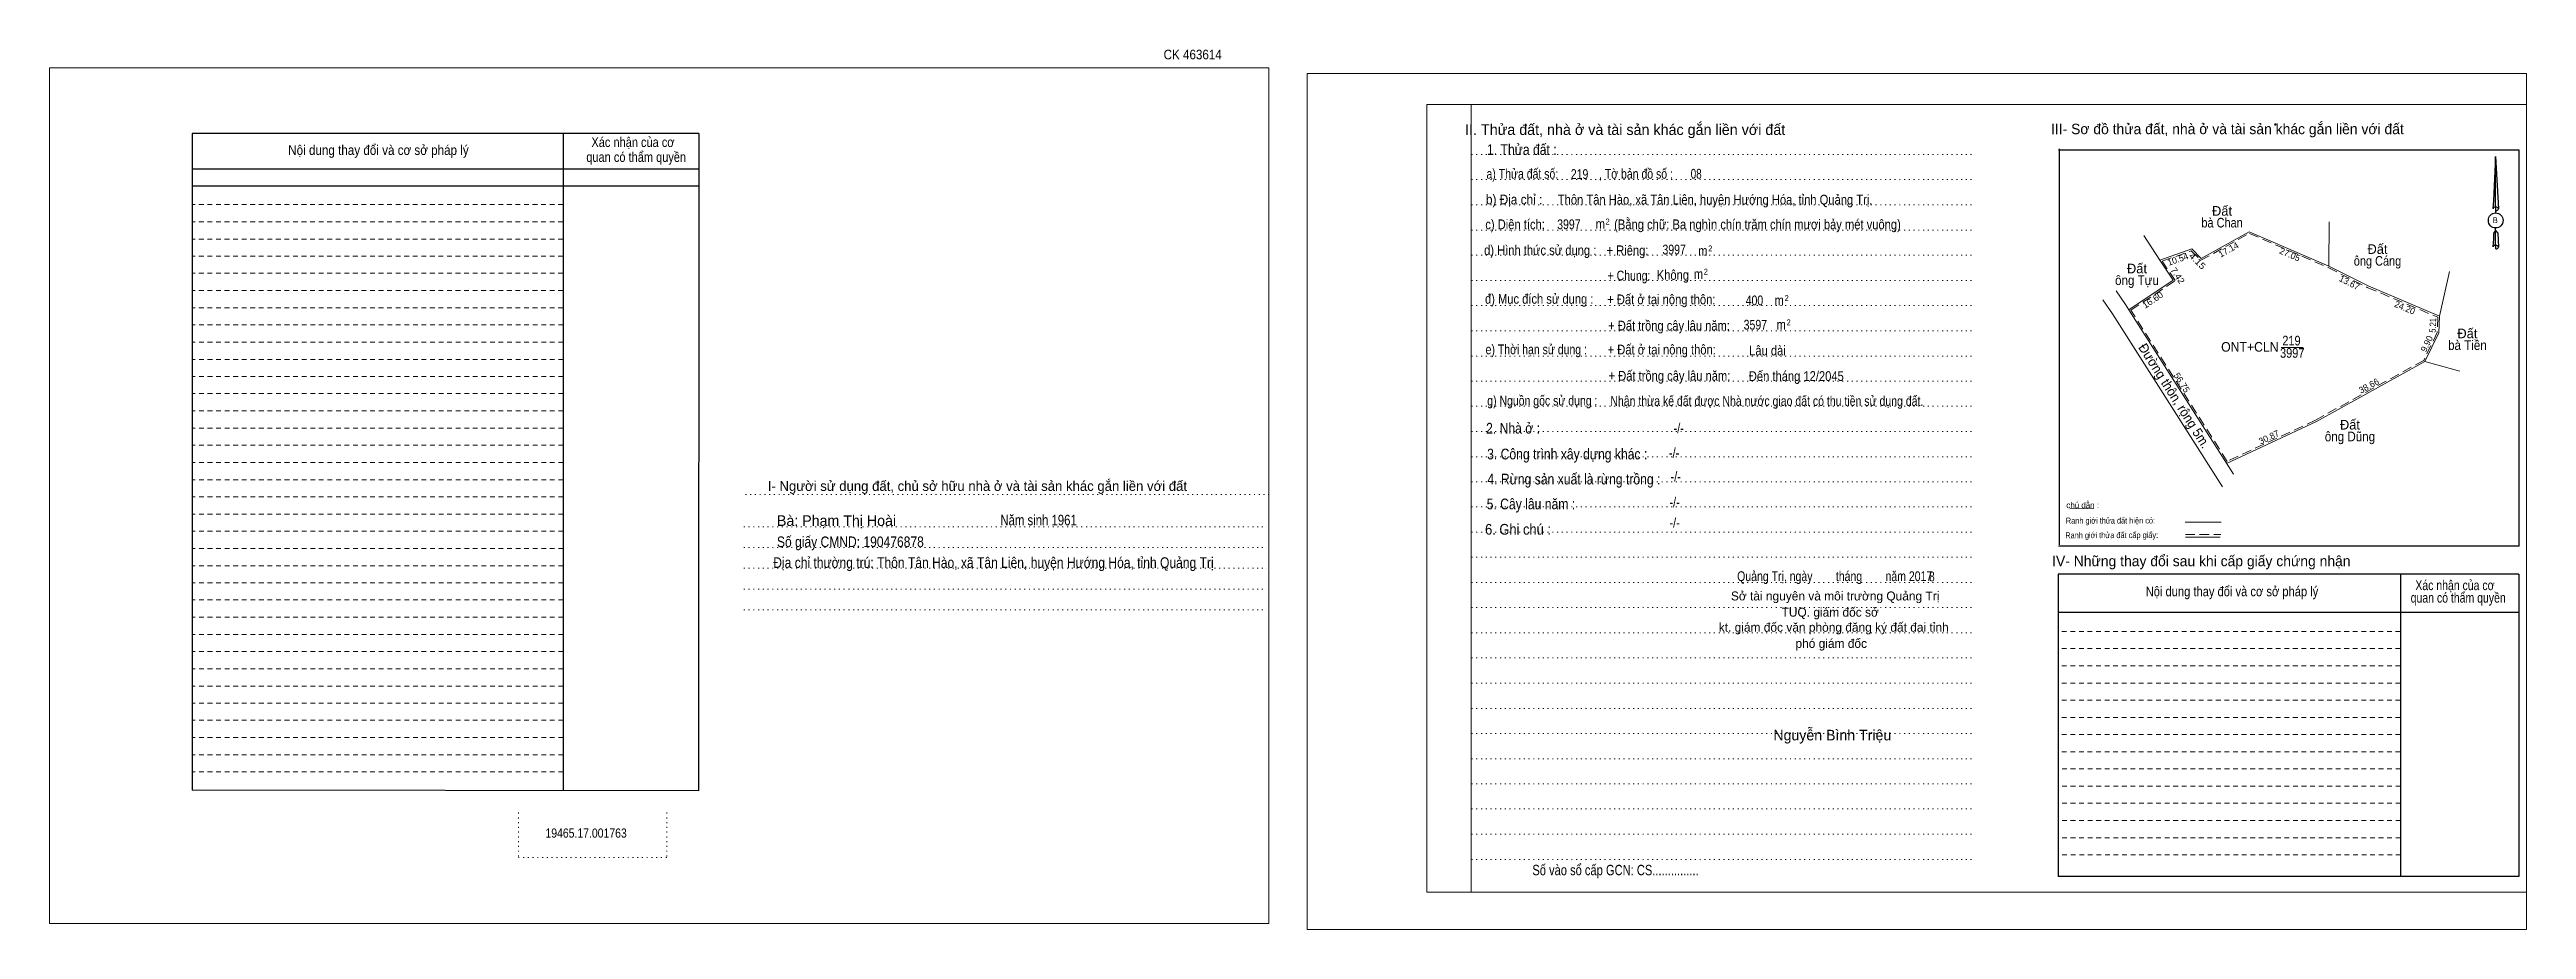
# Model space of a CAD drawing. Header units: metres. Extents: x 546326 to 548064, y 1838080 to 1838811.
# Drawn here: x 546326 to 546952, y 1838588 to 1838811 of the extents above; entities that cross this region are included whole.
import ezdxf
from ezdxf.enums import TextEntityAlignment as Align

# ---------------------------------------------------------------- set-up
doc = ezdxf.new("R2010")
doc.units = ezdxf.units.M
doc.header["$LTSCALE"] = 0.8
doc.header["$PDMODE"] = 32
doc.header["$PDSIZE"] = 0.4
for name, pattern in [('DOTTED', [1.5, 0.3, -1.2]), ('MEDIUM_DASHED', [4.5, 3, -1.5]), ('SHORT_DASHED', [2.7, 1.5, -1.2])]:
    doc.linetypes.add(name, pattern=pattern)
for name, color, linetype, lineweight in [('1', 7, 'DOTTED', 13), ('10', 7, 'Continuous', 13), ('12', 7, 'Continuous', 13), ('18', 7, 'Continuous', 25), ('2', 7, 'SHORT_DASHED', 13), ('28', 7, 'Continuous', 13), ('55', 7, 'Continuous', 13)]:
    doc.layers.add(name, color=color, linetype=linetype, lineweight=lineweight)
for name, color, linetype in [('11', 7, 'Continuous'), ('13', 7, 'Continuous'), ('40', 7, 'Continuous'), ('9', 7, 'Continuous')]:
    doc.layers.add(name, color=color, linetype=linetype)

msp = doc.modelspace()

# ---------------------------------------------------------------- texts
at = {"layer": '10'}
for s, height, p in [('kt. giám đốc văn phòng đăng ký đất đai tỉnh', 2.25, (546776.73, 1838663.57)), ('TUQ. giám đốc sở', 2.25, (546775.84, 1838667.37)), ('phó giám đốc', 2.25, (546776.11, 1838659.49)), ('Nguyễn Bình Triệu', 2.67, (546776.38, 1838636.15))]:
    msp.add_text(s, height=height, dxfattribs=at).set_placement(p, align=Align.CENTER)
at = {"layer": '11'}
for s, height, width, p in [('bà Tiền', 2.43, 0.9, (546936.715, 1838734.68)), ('8', 2.48, 0.75, (546801.525, 1838676.28))]:
    msp.add_text(s, height=height, dxfattribs=dict(at, width=width)).set_placement(p, align=Align.CENTER)
msp.add_text('Đất', height=2.43, dxfattribs=at).set_placement((546936.705, 1838737.64), align=Align.CENTER)
at = {"layer": '12'}
for s, width, p in [('bà Chan', 0.85, (546874.775, 1838765.6)), ('ông Tựu', 0.9, (546853.295, 1838751.07)), ('ông Cáng', 0.85, (546914.015, 1838755.96)), ('ONT+CLN', 0.95, (546881.79, 1838734.25)), ('3997', 0.85, (546892.49, 1838732.72)), ('219', 0.85, (546892.295, 1838735.83)), ('ông Dũng', 0.9, (546907.06, 1838711.63))]:
    msp.add_text(s, height=2.43, dxfattribs=dict(at, width=width)).set_placement(p, align=Align.CENTER)
for p in [(546874.765, 1838768.57), (546914.015, 1838758.93), (546853.285, 1838754.03), (546907.055, 1838714.6)]:
    msp.add_text('Đất', height=2.43, dxfattribs=at).set_placement(p, align=Align.CENTER)
for s, rotation, p in [('17.14', 29.003, (546876.7973, 1838759.2867)), ('27.05', 336.657, (546891.5741, 1838758.0309)), ('10.54', 19.621, (546863.868, 1838756.817)), ('13.67', 333.022, (546906.5476, 1838750.9592)), ('24.20', 337.069, (546920.5844, 1838744.6089)), ('9.90', 63.927, (546927.1657, 1838735.904)), ('56.75', 302.486, (546863.9249, 1838726.005)), ('38.66', 28.925, (546912.2282, 1838724.9329)), ('30.87', 25.029, (546886.9573, 1838711.9227))]:
    msp.add_text(s, height=1.62, rotation=rotation, dxfattribs=at).set_placement(p, align=Align.CENTER)
for s, height, rotation, width, p in [('7.42', 1.62, 303.733, 1.05, (546862.8889, 1838753.0098)), ('4.15', 1.62, 315.293, 1.15, (546867.9702, 1838756.5585)), ('16.60', 1.62, 33.824, 1.05, (546857.7191, 1838746.6342)), ('5.21', 1.62, 87.692, 0.85, (546928.7712, 1838740.8674)), ('Đường thôn, rộng 5m.', 2.43, 302.484, 0.95, (546861.7151, 1838722.4725))]:
    msp.add_text(s, height=height, rotation=rotation, dxfattribs=dict(at, width=width)).set_placement(p, align=Align.CENTER)
at = {"layer": '13', "width": 0.8}
msp.add_text('Nhận thừa kế đất được Nhà nước giao đất có thu tiền sử dụng đất.', height=2.48, dxfattribs=at).set_placement((546759.845, 1838720.58), align=Align.CENTER)
at = {"layer": '18'}
for s, height, p in [('II. Thửa đất, nhà ở và tài sản khác gắn liền với đất', 2.7, (546724.09, 1838788.95)), ('Sở tài nguyên và môi trường Quảng Trị', 2.25, (546777.09, 1838671.47))]:
    msp.add_text(s, height=height, dxfattribs=at).set_placement(p, align=Align.CENTER)
for s, height, width, p in [('1. Thửa đất :', 2.7, 0.85, (546697.99, 1838783.91)), ('a) Thửa đất số:              , Tờ bản đồ số : ', 2.475, 0.8, (546712.97, 1838777.91)), ('219', 2.48, 0.8, (546712.575, 1838777.83)), ('08', 2.48, 0.75, (546742.005, 1838777.91)), ('b) Địa chỉ : ', 2.475, 0.9, (546696.46, 1838771.43)), (' Thôn Tân Hào, xã Tân Liên, huyện Hướng Hóa, tỉnh Quảng Trị.', 2.48, 0.85, (546746.395, 1838771.39)), ('c) Diện tích: ', 2.48, 0.85, (546696.68, 1838765.15)), ('3997', 2.48, 0.8, (546709.865, 1838765.17)), (' m', 2.475, 0.85, (546717.42, 1838765.27)), ('2', 1.5, 0.75, (546719.65, 1838766.35)), ('(Bằng chữ: Ba nghìn chín trăm chín mươi bảy mét vuông)', 2.48, 0.85, (546757.485, 1838765.15)), ('B', 1.5, 0.9, (546943.75, 1838766.69)), ('d) Hình thức sử dụng :', 2.475, 0.85, (546702.63, 1838758.63)), ('+ Riêng: ', 2.475, 0.85, (546725.06, 1838758.59)), ('3997', 2.48, 0.8, (546736.445, 1838758.79)), (' m', 2.475, 0.85, (546743.3, 1838758.47)), ('2', 1.5, 0.75, (546745.57, 1838759.55)), ('       + Chung:', 2.475, 0.8, (546722.48, 1838752.23)), ('Không', 2.475, 0.85, (546736.13, 1838752.39)), (' m', 2.475, 0.85, (546742.18, 1838752.63)), ('2', 1.5, 0.75, (546744.45, 1838753.71)), ('đ) Mục đích sử dụng :', 2.475, 0.85, (546702.38, 1838746.35)), ('+ Đất ở tại nông thôn:', 2.48, 0.85, (546733.21, 1838746.21)), ('400', 2.48, 0.8, (546756.715, 1838745.95)), (' m', 2.475, 0.85, (546762.58, 1838745.99)), ('2', 1.5, 0.75, (546764.85, 1838747.03)), ('+ Đất trồng cây lâu năm:', 2.475, 0.85, (546735.16, 1838739.59)), ('3597', 2.48, 0.8, (546756.945, 1838739.81)), (' m', 2.475, 0.85, (546763.08, 1838739.85)), ('2', 1.5, 0.75, (546765.35, 1838740.89)), ('e) Thời hạn sử dụng :', 2.475, 0.8, (546701.64, 1838733.59)), ('+ Đất ở tại nông thôn:', 2.48, 0.85, (546733.31, 1838733.55)), ('Lâu dài', 2.48, 0.85, (546760.01, 1838733.31)), ('+ Đất trồng cây lâu năm:', 2.475, 0.85, (546735.26, 1838726.93)), ('Đến tháng 12/2045', 2.48, 0.85, (546767.28, 1838726.85)), ('g) Nguồn gốc sử dụng :', 2.475, 0.8, (546703.17, 1838720.67)), ('2. Nhà ở :', 2.7, 0.85, (546695.77, 1838713.59)), ('3. Công trình xây dựng khác :', 2.7, 0.85, (546709.45, 1838707.07)), ('4. Rừng sản xuất là rừng trồng :', 2.7, 0.85, (546711.14, 1838700.75)), ('5. Cây lâu năm :', 2.7, 0.85, (546700.29, 1838694.47)), ('6. Ghi chú :', 2.7, 0.9, (546697.03, 1838688.07)), ('Quảng Trị, ngày        tháng        năm 2017', 2.48, 0.8, (546776.98, 1838676.35)), ('19465.17.001763', 2.32, 0.85, (546461.76, 1838611.59)), ('Số vào sổ cấp GCN: CS...............', 2.625, 0.8, (546721.64, 1838602.11))]:
    msp.add_text(s, height=height, dxfattribs=dict(at, width=width)).set_placement(p, align=Align.CENTER)
at = {"layer": '2'}
for s, width, p in [('Nội dung thay đổi và cơ sở pháp lý', 0.9, (546409.34, 1838783.91)), ('Nội dung thay đổi và cơ sở pháp lý', 0.9, (546409.34, 1838783.91)), (' quan có thẩm quyền', 0.85, (546474.02, 1838782.15)), (' quan có thẩm quyền', 0.85, (546474.02, 1838782.15)), ('Xác nhận của cơ', 0.85, (546473.59, 1838785.91)), ('Xác nhận của cơ', 0.85, (546473.59, 1838785.91))]:
    msp.add_text(s, height=2.445, dxfattribs=dict(at, width=width)).set_placement(p, align=Align.CENTER)
at = {"layer": '28'}
for s, height, p in [('III- Sơ đồ thửa đất, nhà ở và tài sản khác gắn liền với đất', 2.625, (546876.12, 1838789.15)), ('I- Người sử dụng đất, chủ sở hữu nhà ở và tài sản khác gắn liền với đất', 2.479, (546560.55, 1838699.11)), ('IV- Những thay đổi sau khi cấp giấy chứng nhận', 2.625, (546869.54, 1838680.11))]:
    msp.add_text(s, height=height, dxfattribs=at).set_placement(p, align=Align.CENTER)
for s, height, width, p in [('-/-', 2.475, 0.85, (546737.6, 1838713.71)), ('-/-', 2.475, 0.85, (546736.44, 1838707.47)), ('-/-', 2.475, 0.85, (546736.84, 1838701.51)), ('-/-', 2.475, 0.85, (546736.56, 1838695.03)), ('Năm sinh 1961', 2.68, 0.8, (546575.99, 1838690.41)), ('-/-', 2.475, 0.85, (546736.56, 1838689.83)), ('Số giấy CMND: 190476878', 2.68, 0.85, (546528.48, 1838684.93)), ('Địa chỉ thường trú: Thôn Tân Hào, xã Tân Liên, huyện Hướng Hóa, tỉnh Quảng Trị', 2.68, 0.85, (546564.6, 1838679.68)), ('Nội dung thay đổi và cơ sở pháp lý', 2.475, 0.85, (546877.28, 1838672.51)), (' quan có thẩm quyền', 2.475, 0.8, (546934.02, 1838670.91)), ('Xác nhận của cơ', 2.475, 0.8, (546933.56, 1838674.07))]:
    msp.add_text(s, height=height, dxfattribs=dict(at, width=width)).set_placement(p, align=Align.CENTER)
at = {"layer": '40', "width": 0.9}
msp.add_text('CK 463614', height=2.44, dxfattribs=at).set_placement((546614.9, 1838808.03), align=Align.CENTER)
at = {"layer": '55'}
msp.add_text('chú dẫn :', height=1.497, rotation=359.974, dxfattribs=at).set_placement((546839.5847, 1838694.7678), align=Align.CENTER)
at = {"layer": '55', "width": 0.9}
for s, p in [('Ranh giới thửa đất hiện có:', (546846.5932, 1838690.8748)), ('Ranh giới thửa đất cấp giấy:', (546846.9132, 1838687.1958))]:
    msp.add_text(s, height=1.497, rotation=0.135, dxfattribs=at).set_placement(p, align=Align.CENTER)
at = {"layer": '9'}
msp.add_text('Bà: Phạm Thị Hoài', height=2.68, dxfattribs=at).set_placement((546524.985, 1838690.27), align=Align.CENTER)

# ---------------------------------------------------------------- linework, layer by layer
at = {"layer": '1', "linetype": 'Continuous'}
for p, q in [((546673.98, 1838796.63), (546951.62, 1838796.63)), ((546673.98, 1838796.63), (546673.98, 1838597.87)), ((546951.62, 1838796.63), (546951.62, 1838596.19)), ((546673.98, 1838597.87), (546951.62, 1838597.87))]:
    msp.add_line(p, q, dxfattribs=at)
at = {"layer": '1'}
for p, q in [((546685.22, 1838796.63), (546685.22, 1838597.87)), ((546685.22, 1838796.63), (546685.22, 1838597.87)), ((546685.3, 1838784.03), (546812.14, 1838784.03)), ((546685.3, 1838777.67), (546812.14, 1838777.67)), ((546685.3, 1838771.31), (546812.14, 1838771.31)), ((546685.3, 1838764.95), (546812.14, 1838764.95)), ((546685.3, 1838758.59), (546812.14, 1838758.59)), ((546685.3, 1838752.23), (546812.14, 1838752.23)), ((546685.3, 1838745.87), (546812.14, 1838745.87)), ((546685.3, 1838739.55), (546812.14, 1838739.55)), ((546685.3, 1838733.15), (546812.14, 1838733.15)), ((546685.3, 1838726.83), (546812.14, 1838726.83)), ((546685.3, 1838720.47), (546812.14, 1838720.47)), ((546685.3, 1838714.11), (546812.14, 1838714.11)), ((546685.3, 1838707.75), (546812.14, 1838707.75)), ((546501.98, 1838698.19), (546634.06, 1838698.19)), ((546685.3, 1838701.43), (546812.14, 1838701.43)), ((546685.3, 1838695.07), (546812.14, 1838695.07)), ((546501.58, 1838690.07), (546633.62, 1838690.07)), ((546501.58, 1838684.83), (546633.62, 1838684.83)), ((546685.3, 1838688.71), (546812.14, 1838688.71)), ((546501.58, 1838679.59), (546633.62, 1838679.59)), ((546685.3, 1838682.35), (546812.14, 1838682.35)), ((546501.58, 1838674.35), (546633.62, 1838674.35)), ((546685.3, 1838675.99), (546812.14, 1838675.99)), ((546501.58, 1838669.07), (546633.62, 1838669.07)), ((546685.3, 1838669.67), (546812.14, 1838669.67)), ((546685.3, 1838663.31), (546812.14, 1838663.31)), ((546685.3, 1838656.95), (546812.14, 1838656.95)), ((546685.3, 1838650.59), (546812.14, 1838650.59)), ((546685.3, 1838644.23), (546812.14, 1838644.23)), ((546685.3, 1838637.87), (546812.14, 1838637.87)), ((546685.3, 1838631.51), (546812.14, 1838631.51)), ((546685.3, 1838625.15), (546812.14, 1838625.15)), ((546444.66, 1838617.91), (546444.66, 1838606.63)), ((546482.14, 1838617.91), (546482.14, 1838606.63)), ((546685.3, 1838618.83), (546812.14, 1838618.83)), ((546685.3, 1838612.47), (546812.14, 1838612.47)), ((546444.66, 1838606.63), (546482.14, 1838606.63)), ((546685.3, 1838606.11), (546812.14, 1838606.11))]:
    msp.add_line(p, q, dxfattribs=at)
at = {"layer": '1', "linetype": 'Continuous'}
for points in [[(546326.3, 1838589.91), (546634.1, 1838589.91), (546634.1, 1838805.91), (546326.3, 1838805.91)], [(546326.3, 1838805.91), (546634.1, 1838805.91), (546634.1, 1838589.91), (546326.3, 1838589.91)], [(546326.3, 1838589.91), (546634.1, 1838589.91), (546634.1, 1838805.91), (546326.3, 1838805.91)], [(546643.82, 1838588.43), (546951.62, 1838588.43), (546951.62, 1838804.43), (546643.82, 1838804.43)], [(546685.22, 1838796.63), (546951.62, 1838796.63), (546951.62, 1838597.87), (546685.22, 1838597.87)]]:
    msp.add_lwpolyline(points, close=True, dxfattribs=at)
at = {"layer": '12'}
for p, q in [((546901.82, 1838767.05), (546901.75, 1838755.86)), ((546855, 1838763.55), (546859.06, 1838757.31)), ((546932.18, 1838754.47), (546929.68, 1838743.2)), ((546844.69, 1838747.32), (546847.09, 1838743.79)), ((546848.03, 1838749.6), (546850.38, 1838746.15)), ((546847.08, 1838743.8), (546874.85, 1838700.18)), ((546889.66, 1838735.31), (546895.24, 1838735.31)), ((546934.79, 1838729.36), (546925.98, 1838731.78))]:
    msp.add_line(p, q, dxfattribs=at)
at = {"layer": '12', "linetype": 'MEDIUM_DASHED'}
msp.add_lwpolyline([(546881.66, 1838764.09), (546901.58, 1838755.49), (546911.44, 1838750.47), (546929.26, 1838742.93), (546929.1, 1838739.08), (546925.67, 1838732.06), (546898.39, 1838716.99), (546876.07, 1838706.57), (546851.78, 1838744.71), (546862.95, 1838752.2), (546859.69, 1838757.09), (546866.99, 1838759.7), (546869.42, 1838757.31)], close=True, dxfattribs=at)
at = {"layer": '12'}
for points in [[(546859.06, 1838757.31), (546867.1, 1838760.17), (546869.49, 1838757.81), (546881.64, 1838764.54), (546901.75, 1838755.86)], [(546859.06, 1838757.31), (546862.4, 1838752.3), (546851.23, 1838744.84)], [(546929.68, 1838743.2), (546911.62, 1838750.84), (546901.75, 1838755.86)], [(546850.39, 1838746.14), (546851.23, 1838744.83), (546875.89, 1838706.1), (546877.65, 1838703.32)], [(546925.98, 1838731.78), (546929.51, 1838738.98), (546929.68, 1838743.2)], [(546925.98, 1838731.78), (546898.58, 1838716.63), (546875.91, 1838706.04)]]:
    msp.add_lwpolyline(points, dxfattribs=at)
at = {"layer": '18'}
for p, q in [((546943.82, 1838783.55), (546944.54, 1838770.31)), ((546943.82, 1838783.55), (546944.54, 1838770.31)), ((546943.82, 1838783.55), (546944.54, 1838770.31)), ((546943.26, 1838772.39), (546943.14, 1838770.35)), ((546943.82, 1838770.75), (546943.82, 1838770.23)), ((546943.82, 1838770.23), (546943.82, 1838769.87)), ((546943.82, 1838769.87), (546943.82, 1838769.35)), ((546943.82, 1838769.87), (546943.82, 1838769.35)), ((546943.82, 1838769.87), (546943.82, 1838769.35)), ((546944.54, 1838770.31), (546944.54, 1838770.35)), ((546943.82, 1838764.87), (546943.82, 1838765.47)), ((546943.82, 1838764.87), (546943.82, 1838765.47)), ((546943.82, 1838764.87), (546943.82, 1838765.47)), ((546943.82, 1838764.87), (546944.38, 1838764.15)), ((546943.82, 1838764.87), (546944.38, 1838764.15)), ((546943.82, 1838764.87), (546944.38, 1838764.15)), ((546943.82, 1838761.11), (546943.82, 1838760.63)), ((546943.82, 1838760.63), (546943.82, 1838760.23)), ((546944.38, 1838764.15), (546944.54, 1838760.67)), ((546944.38, 1838764.15), (546944.54, 1838760.67)), ((546944.38, 1838764.15), (546944.54, 1838760.67)), ((546944.54, 1838760.67), (546944.54, 1838760.71))]:
    msp.add_line(p, q, dxfattribs=at)
for points in [[(546943.82, 1838770.75), (546943.82, 1838783.55), (546943.26, 1838772.39)], [(546943.82, 1838761.11), (546943.82, 1838764.87), (546943.34, 1838764.15), (546943.26, 1838762.75), (546943.14, 1838760.71)]]:
    msp.add_lwpolyline(points, dxfattribs=at)
msp.add_ellipse((546943.8603, 1838767.3671), major_axis=(0, 1.8869), ratio=0.983453, dxfattribs=at)
for centre, start_param, end_param in [((546943.861, 1838770.2748), 1.57079633, 3.07445202), ((546943.861, 1838770.2748), 0.06714063, 1.57079633), ((546943.861, 1838770.2748), 4.71238898, 6.28318531), ((546943.861, 1838760.644), 2.49106941, 3.07427841), ((546943.861, 1838760.644), 1.57079633, 2.49106941), ((546943.861, 1838760.644), 0.06714063, 1.57079633), ((546943.861, 1838760.644), 4.71238898, 6.28318531)]:
    msp.add_ellipse(centre, major_axis=(0.6803, 0), ratio=0.655448, start_param=start_param, end_param=end_param, dxfattribs=at)
at = {"layer": '2', "linetype": 'Continuous', "lineweight": 25}
for p, q in [((546490.18, 1838789.35), (546362.3, 1838789.35)), ((546362.3, 1838789.35), (546362.3, 1838623.59)), ((546455.94, 1838789.35), (546455.98, 1838623.47)), ((546490.18, 1838780.31), (546362.46, 1838780.31)), ((546490.18, 1838775.99), (546362.46, 1838775.99))]:
    msp.add_line(p, q, dxfattribs=at)
at = {"layer": '2'}
for p, q in [((546455.94, 1838771.39), (546362.26, 1838771.39)), ((546455.94, 1838767.03), (546362.26, 1838767.03)), ((546455.94, 1838767.03), (546362.3, 1838767.03)), ((546455.94, 1838762.67), (546362.3, 1838762.67)), ((546455.94, 1838758.35), (546362.3, 1838758.35)), ((546455.94, 1838754.03), (546362.3, 1838754.03)), ((546455.94, 1838749.67), (546362.3, 1838749.67)), ((546455.94, 1838745.35), (546362.3, 1838745.35)), ((546455.98, 1838740.99), (546362.3, 1838740.99)), ((546455.98, 1838736.67), (546362.3, 1838736.67)), ((546455.98, 1838732.31), (546362.3, 1838732.31)), ((546455.98, 1838727.99), (546362.3, 1838727.99)), ((546455.98, 1838723.67), (546362.3, 1838723.67)), ((546455.98, 1838719.31), (546362.3, 1838719.31)), ((546455.98, 1838714.95), (546362.3, 1838714.95)), ((546455.98, 1838710.63), (546362.3, 1838710.63)), ((546455.98, 1838706.27), (546362.3, 1838706.27)), ((546455.98, 1838701.95), (546362.3, 1838701.95)), ((546455.98, 1838697.63), (546362.3, 1838697.63)), ((546455.98, 1838693.27), (546362.3, 1838693.27)), ((546455.98, 1838688.95), (546362.3, 1838688.95)), ((546455.98, 1838684.59), (546362.3, 1838684.59)), ((546455.98, 1838680.23), (546362.3, 1838680.23)), ((546455.98, 1838675.91), (546362.3, 1838675.91)), ((546455.98, 1838671.59), (546362.3, 1838671.59)), ((546455.98, 1838667.23), (546362.3, 1838667.23)), ((546455.98, 1838662.91), (546362.3, 1838662.91)), ((546455.98, 1838658.55), (546362.3, 1838658.55)), ((546455.98, 1838654.23), (546362.3, 1838654.23)), ((546919.78, 1838659.31), (546833.42, 1838659.31)), ((546919.78, 1838654.99), (546833.42, 1838654.99)), ((546455.98, 1838649.87), (546362.3, 1838649.87)), ((546919.78, 1838650.63), (546833.42, 1838650.63)), ((546455.98, 1838645.55), (546362.3, 1838645.55)), ((546455.98, 1838641.23), (546362.3, 1838641.23)), ((546919.78, 1838646.27), (546833.42, 1838646.27)), ((546919.78, 1838641.95), (546833.42, 1838641.95)), ((546455.98, 1838636.87), (546362.3, 1838636.87)), ((546919.78, 1838637.63), (546833.42, 1838637.63)), ((546455.98, 1838632.51), (546362.3, 1838632.51)), ((546919.78, 1838633.27), (546833.42, 1838633.27)), ((546919.82, 1838628.95), (546833.42, 1838628.95)), ((546455.98, 1838628.19), (546362.3, 1838628.19)), ((546919.82, 1838624.59), (546833.42, 1838624.59)), ((546919.82, 1838620.27), (546833.42, 1838620.27)), ((546919.82, 1838615.91), (546833.42, 1838615.91)), ((546919.82, 1838611.59), (546833.42, 1838611.59)), ((546919.86, 1838607.27), (546833.42, 1838607.27))]:
    msp.add_line(p, q, dxfattribs=at)
at = {"layer": '2', "linetype": 'Continuous', "lineweight": 25}
msp.add_lwpolyline([(546490.18, 1838789.35), (546490.14, 1838623.39), (546362.3, 1838623.59)], dxfattribs=at)
at = {"layer": '28', "lineweight": 25}
for p, q in [((546833.62, 1838785.47), (546833.62, 1838685.51)), ((546949.78, 1838685.15), (546833.5, 1838685.15)), ((546919.78, 1838678.11), (546919.86, 1838601.79)), ((546949.7, 1838678.11), (546949.66, 1838601.79)), ((546949.66, 1838668.43), (546833.42, 1838668.43)), ((546949.66, 1838601.79), (546833.42, 1838601.79))]:
    msp.add_line(p, q, dxfattribs=at)
at = {"layer": '28', "linetype": 'SHORT_DASHED'}
msp.add_line((546919.78, 1838663.67), (546833.42, 1838663.67), dxfattribs=at)
at = {"layer": '28', "lineweight": 25}
for points in [[(546949.78, 1838685.15), (546949.78, 1838785.11), (546833.5, 1838785.11)], [(546949.7, 1838678.11), (546833.42, 1838678.11), (546833.42, 1838601.79)]]:
    msp.add_lwpolyline(points, dxfattribs=at)
at = {"layer": '28'}
msp.add_point((546888.22, 1838791.59), dxfattribs=at)
at = {"layer": '55'}
for p, q in [((546836.34, 1838694.59), (546842.42, 1838694.67)), ((546865.42, 1838691.19), (546874.58, 1838691.19)), ((546865.5, 1838687.47), (546874.3, 1838687.47)), ((546865.5, 1838687.47), (546874.3, 1838687.47))]:
    msp.add_line(p, q, dxfattribs=at)
at = {"layer": '55', "linetype": 'MEDIUM_DASHED'}
msp.add_line((546865.5, 1838688.15), (546874.5, 1838688.15), dxfattribs=at)

msp.set_redraw_order([(e.dxf.handle, doc.entitydb.next_handle()) for e in msp.query("TEXT MTEXT ATTDEF DIMENSION ARC_DIMENSION")])  # texts and dimensions are drawn at this point

doc.saveas('drawing.dxf')
